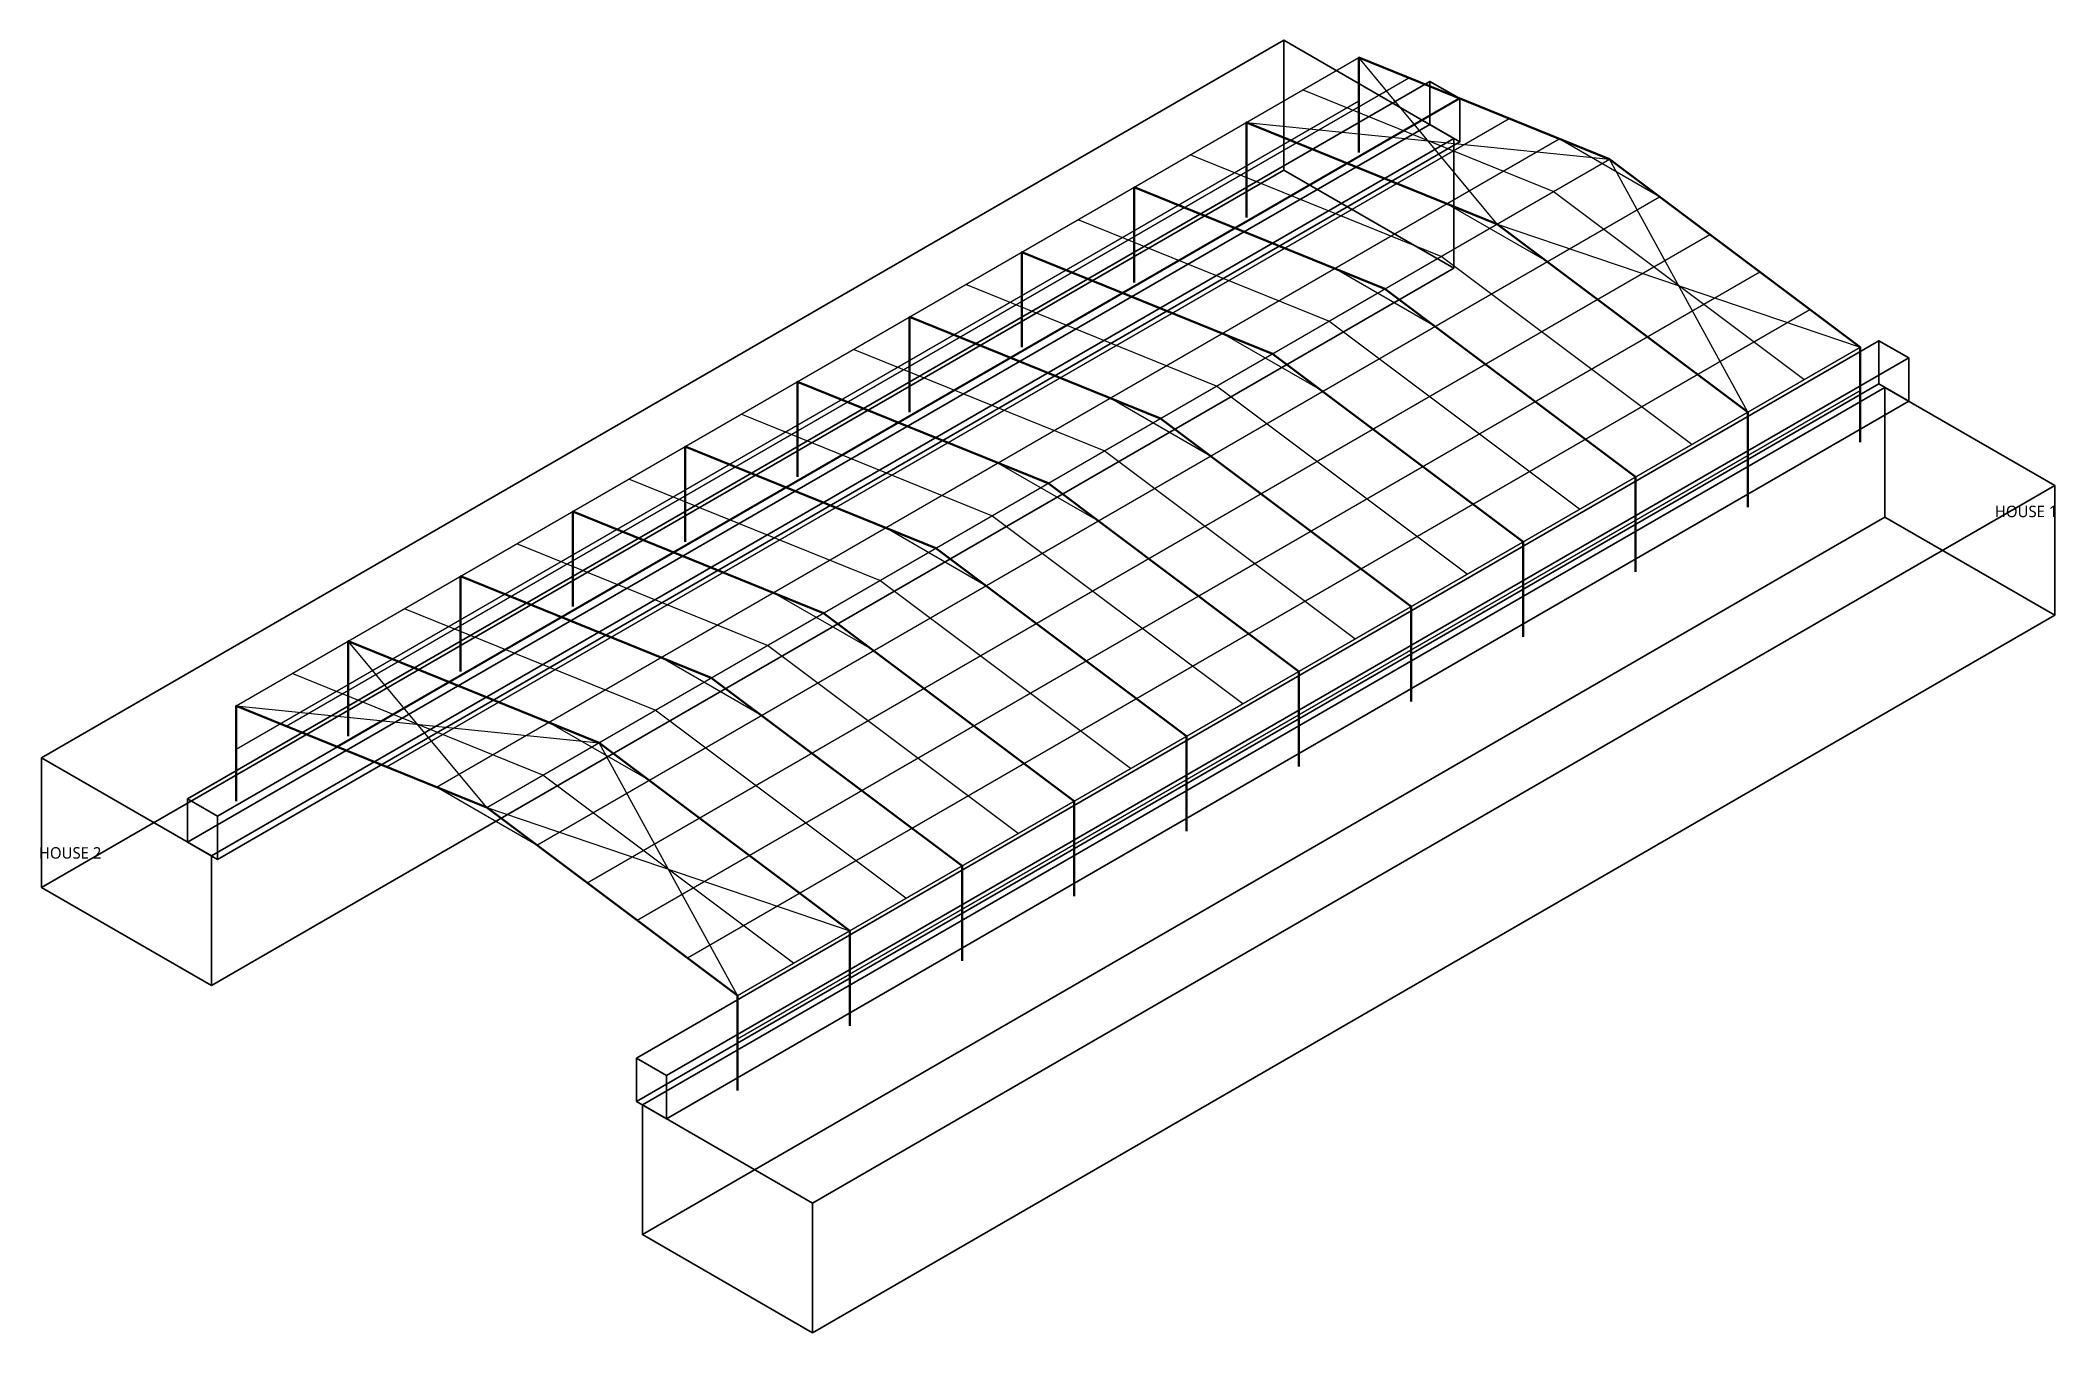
# Model space of a CAD drawing. Header units: millimetres. Extents: x -1920 to 25224, y -7963 to 28243.
# Drawn here: x 24881.4 to 25224.1, y -6048.5 to -5828.7 of the extents above; entities that cross this region are included whole.
import ezdxf
from ezdxf.enums import TextEntityAlignment as Align

# ---------------------------------------------------------------- set-up
doc = ezdxf.new("R2010")
doc.units = ezdxf.units.MM
for name, color, linetype, lineweight in [('A-CONC', 8, 'CONTINUOUS', 35), ('A-TEXT', 7, 'CONTINUOUS', 18), ('S-BRACE', 6, 'CONTINUOUS', 25), ('S-STEEL', 7, 'CONTINUOUS', 50), ('S-STEEL-THIN', 7, 'CONTINUOUS', 25)]:
    doc.layers.add(name, color=color, linetype=linetype, lineweight=lineweight)
doc.styles.add('OpenSans', font='OpenSans-Regular.ttf')

msp = doc.modelspace()

# ---------------------------------------------------------------- texts
at = {"layer": 'A-TEXT', "style": 'OpenSans'}
msp.add_text('HOUSE 1', height=1.95, dxfattribs=at).set_placement((25213.96, -5908.82), align=Align.MIDDLE_LEFT)
msp.add_text('HOUSE 2', height=1.95, dxfattribs=at).set_placement((24891.75, -5966.91), align=Align.MIDDLE_RIGHT)

# ---------------------------------------------------------------- linework, layer by layer
at = {"layer": 'A-CONC'}
for points in [[(24910.47, -5967.43), (25121.88, -5845.37), (25092.97, -5828.68), (24881.56, -5950.74)], [(24911.49, -5960.66), (25122.9, -5838.6), (25117.8, -5835.66), (24906.39, -5957.72)], [(24911.49, -5968.01), (25122.9, -5845.96), (25117.8, -5843.01), (24906.39, -5965.07)], [(24910.47, -5989.49), (25121.88, -5867.43), (25092.97, -5850.74), (24881.56, -5972.79)], [(24987.9, -6004.78), (25199.31, -5882.72), (25194.22, -5879.78), (24982.81, -6001.84)], [(24987.9, -6012.13), (25199.31, -5890.07), (25194.22, -5887.13), (24982.81, -6009.19)], [(25012.74, -6026.47), (25224.15, -5904.41), (25195.24, -5887.72), (24983.83, -6009.78)], [(25012.74, -6048.53), (25224.15, -5926.47), (25195.24, -5909.78), (24983.83, -6031.84)]]:
    msp.add_lwpolyline(points, close=True, dxfattribs=at)
for points in [[(25092.97, -5828.68), (25092.97, -5850.74)], [(25117.8, -5843.01), (25117.8, -5835.66)], [(25122.9, -5845.96), (25122.9, -5838.6)], [(25121.88, -5845.37), (25121.88, -5867.43)], [(25194.22, -5887.13), (25194.22, -5879.78)], [(25199.31, -5890.07), (25199.31, -5882.72)], [(25195.24, -5887.72), (25195.24, -5909.78)], [(25224.15, -5904.41), (25224.15, -5926.47)], [(24881.56, -5950.74), (24881.56, -5972.79)], [(24906.39, -5965.07), (24906.39, -5957.72)], [(24911.49, -5968.01), (24911.49, -5960.66)], [(24910.47, -5967.43), (24910.47, -5989.49)], [(24982.81, -6009.19), (24982.81, -6001.84)], [(24987.9, -6012.13), (24987.9, -6004.78)], [(24983.83, -6009.78), (24983.83, -6031.84)], [(25012.74, -6026.47), (25012.74, -6048.53)]]:
    msp.add_lwpolyline(points, dxfattribs=at)
at = {"layer": 'S-BRACE'}
for points in [[(25129.27, -5859.93), (25105.71, -5831.62)], [(25086.6, -5842.65), (25148.37, -5848.9)], [(25171.93, -5891.91), (25148.37, -5848.9)], [(25129.27, -5859.93), (25191.04, -5880.88)], [(24957.34, -5959.19), (24933.77, -5930.88)], [(24914.67, -5941.91), (24976.44, -5948.16)], [(25000, -5991.18), (24976.44, -5948.16)], [(24957.34, -5959.19), (25019.1, -5980.15)]]:
    msp.add_lwpolyline(points, dxfattribs=at)
at = {"layer": 'S-STEEL'}
for points in [[(25191.04, -5897.06), (25191.04, -5880.88), (25148.37, -5848.9), (25105.71, -5831.62), (25105.71, -5847.79)], [(25171.93, -5908.09), (25171.93, -5891.91), (25129.27, -5859.93), (25086.6, -5842.65), (25086.6, -5858.82)], [(25152.83, -5919.12), (25152.83, -5902.94), (25110.16, -5870.96), (25067.5, -5853.68), (25067.5, -5869.85)], [(25133.72, -5930.15), (25133.72, -5913.97), (25091.06, -5881.99), (25048.4, -5864.71), (25048.4, -5880.88)], [(25114.62, -5941.18), (25114.62, -5925), (25071.96, -5893.01), (25029.29, -5875.74), (25029.29, -5891.91)], [(25095.52, -5952.21), (25095.52, -5936.03), (25052.85, -5904.04), (25010.19, -5886.76), (25010.19, -5902.94)], [(25076.41, -5963.24), (25076.41, -5947.06), (25033.75, -5915.07), (24991.09, -5897.79), (24991.09, -5913.97)], [(25057.31, -5974.26), (25057.31, -5958.09), (25014.65, -5926.1), (24971.98, -5908.82), (24971.98, -5925)], [(25038.21, -5985.29), (25038.21, -5969.12), (24995.54, -5937.13), (24952.88, -5919.85), (24952.88, -5936.03)], [(25019.1, -5996.32), (25019.1, -5980.15), (24976.44, -5948.16), (24933.77, -5930.88), (24933.77, -5947.06)], [(25000, -6007.35), (25000, -5991.18), (24957.34, -5959.19), (24914.67, -5941.91), (24914.67, -5958.09)]]:
    msp.add_lwpolyline(points, dxfattribs=at)
at = {"layer": 'S-STEEL-THIN'}
for points in [[(24914.67, -5941.91), (25105.71, -5831.62)], [(24923.2, -5945.37), (25114.24, -5835.07)], [(25181.48, -5886.4), (25138.82, -5854.41), (25096.15, -5837.13)], [(24914.67, -5949.26), (25105.71, -5838.97)], [(24931.74, -5948.82), (25122.77, -5838.53)], [(24940.27, -5952.28), (25131.3, -5841.99)], [(24948.8, -5955.74), (25139.84, -5845.44)], [(25156.9, -5855.29), (25139.84, -5845.44)], [(24957.34, -5959.19), (25148.37, -5848.9)], [(25162.38, -5897.43), (25119.72, -5865.44), (25077.05, -5848.16)], [(24965.87, -5965.59), (25156.9, -5855.29)], [(25137.8, -5866.32), (25120.73, -5856.47)], [(24974.4, -5971.99), (25165.44, -5861.69)], [(25143.28, -5908.46), (25100.61, -5876.47), (25057.95, -5859.19)], [(24982.93, -5978.38), (25173.97, -5868.09)], [(25118.7, -5877.35), (25101.63, -5867.5)], [(25124.17, -5919.49), (25081.51, -5887.5), (25038.84, -5870.22)], [(24991.47, -5984.78), (25182.5, -5874.49)], [(25099.59, -5888.38), (25082.53, -5878.53)], [(25000, -5991.18), (25191.04, -5880.88)], [(25105.07, -5930.51), (25062.4, -5898.53), (25019.74, -5881.25)], [(25000, -5998.53), (25191.04, -5888.24)], [(25085.97, -5941.54), (25043.3, -5909.56), (25000.64, -5892.28)], [(25080.49, -5899.41), (25063.42, -5889.56)], [(25061.39, -5910.44), (25044.32, -5900.59)], [(25066.86, -5952.57), (25024.2, -5920.59), (24981.53, -5903.31)], [(25042.28, -5921.47), (25025.22, -5911.62)], [(25047.76, -5963.6), (25005.09, -5931.62), (24962.43, -5914.34)], [(25023.18, -5932.5), (25006.11, -5922.65)], [(25028.66, -5974.63), (24985.99, -5942.65), (24943.33, -5925.37)], [(25004.08, -5943.53), (24987.01, -5933.68)], [(25009.55, -5985.66), (24966.89, -5953.68), (24924.22, -5936.4)], [(24984.97, -5954.56), (24967.91, -5944.71)], [(24965.87, -5965.59), (24948.8, -5955.74)]]:
    msp.add_lwpolyline(points, dxfattribs=at)

msp.set_redraw_order([(e.dxf.handle, doc.entitydb.next_handle()) for e in msp.query("TEXT MTEXT ATTDEF DIMENSION ARC_DIMENSION")])  # texts and dimensions are drawn at this point

doc.saveas('drawing.dxf')
